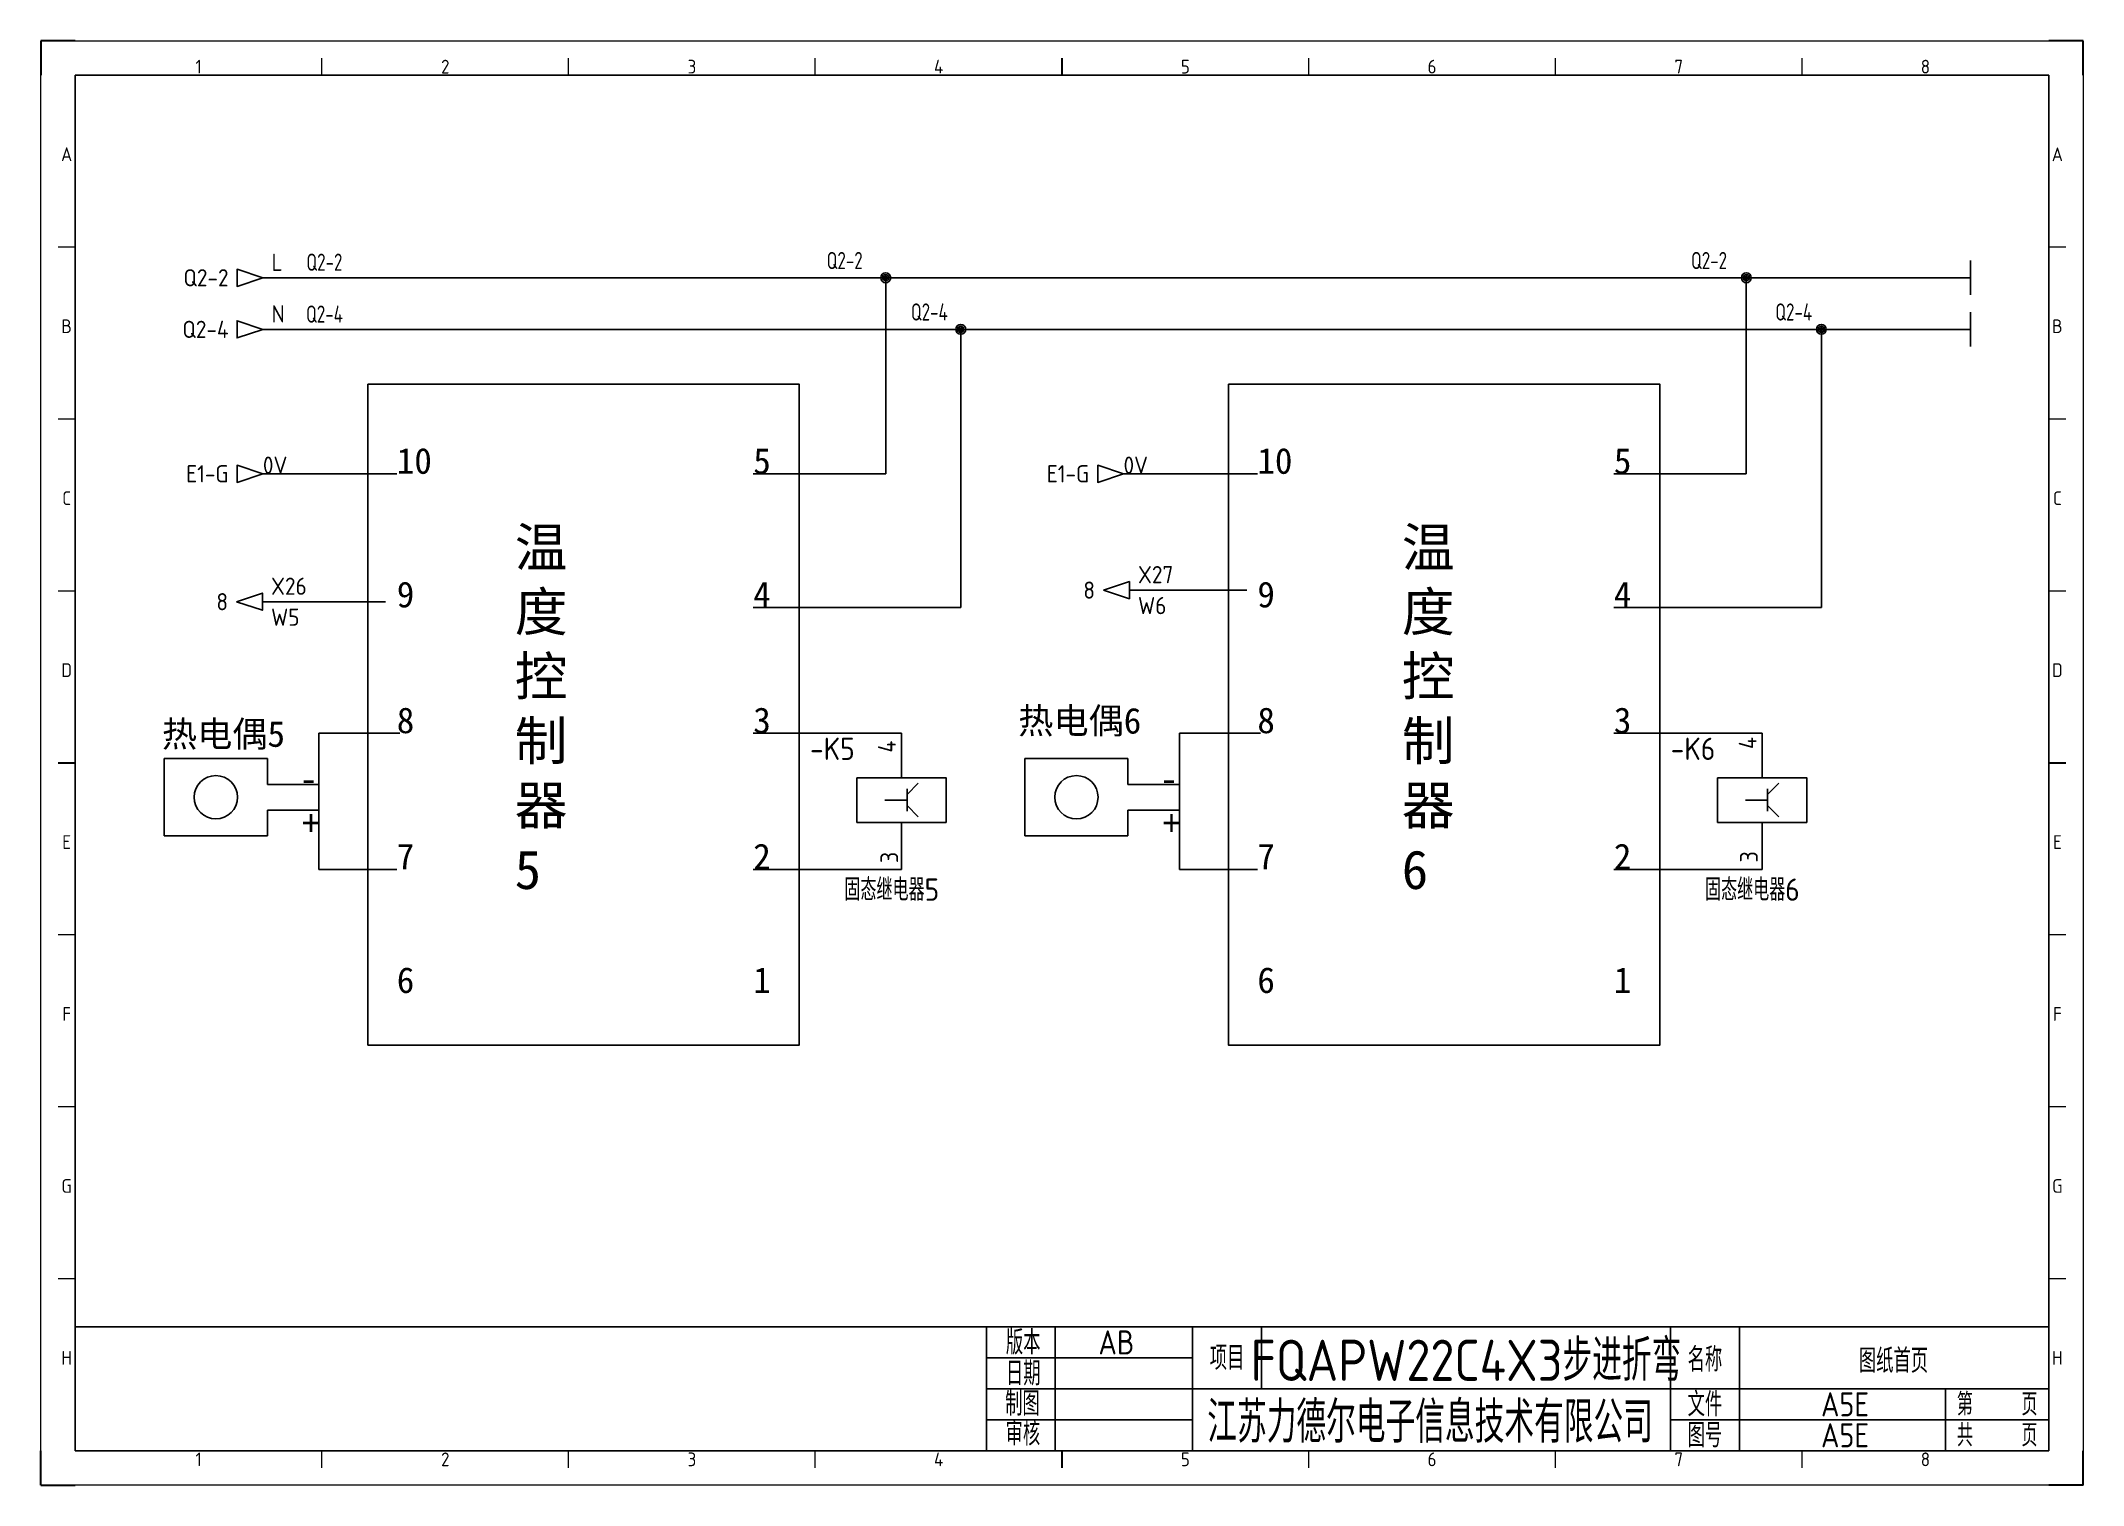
# Model space of a CAD drawing. Header units: millimetres. Extents: x -1494 to 5708, y 2764 to 5210.
# Drawn here: x 743 to 1337, y 3595 to 4015 of the extents above; entities that cross this region are included whole.
import ezdxf
from ezdxf.enums import TextEntityAlignment as Align

# ---------------------------------------------------------------- set-up
doc = ezdxf.new("R2010")
doc.units = ezdxf.units.MM
for name, color, linetype in [('AE_BOR', 1, 'Continuous'), ('DESC', 1, 'Continuous'), ('SYMS', 7, 'Continuous'), ('TAGS', 51, 'Continuous'), ('TERMS', 123, 'Continuous'), ('WIREFIXED', 130, 'Continuous'), ('WIREREF', 61, 'Continuous'), ('WIREREF_DEST', 61, 'Continuous'), ('XREF', 7, 'Continuous'), ('图框_标题栏属性', 1, 'Continuous'), ('图框_标题栏文字', 6, 'Continuous')]:
    doc.layers.add(name, color=color, linetype=linetype)
doc.styles.add('ACGBTS', font='ISOCP.SHX')
doc.styles.get("Standard").update_dxf_attribs({"font": 'arial.ttf'})
doc.styles.add('WD_IEC', font='ISOCP2.shx', dxfattribs={"height": 4, "bigfont": 'gbcbig.shx'})
doc.styles.add('工程字', font='gbenor.shx', dxfattribs={"bigfont": 'gbcbig.shx'})

msp = doc.modelspace()

# ---------------------------------------------------------------- texts
at = {"layer": 'XREF', "attachment_point": 1}
for s, width, insert, char_height in [('{\\fSimSun|b0|i0|c134|p2;\\C0;10}', 12.97, (846.43, 3896.19), 7.5), ('{\\fSimSun|b0|i0|c134|p2;\\C0;5}', 12.97, (950.11, 3896.19), 7.5), ('{\\fSimSun|b0|i0|c134|p2;\\C0;10}', 12.97, (1096.73, 3896.19), 7.5), ('{\\fSimSun|b0|i0|c134|p2;\\C0;5}', 12.97, (1200.41, 3896.19), 7.5), ('{\\fSimSun|b0|i0|c134|p2;\\C0;温度控制器\\P5}', 10, (880.74, 3872.96), 11.25), ('{\\fSimSun|b0|i0|c134|p2;\\C0;温度控制器6}', 10, (1138.74, 3872.96), 11.25), ('{\\fSimSun|b0|i0|c134|p2;\\C0;9}', 12.97, (846.43, 3857.35), 7.5), ('{\\fSimSun|b0|i0|c134|p2;\\C0;4}', 12.97, (950.11, 3857.35), 7.5), ('{\\fSimSun|b0|i0|c134|p2;\\C0;9}', 12.97, (1096.73, 3857.35), 7.5), ('{\\fSimSun|b0|i0|c134|p2;\\C0;4}', 12.97, (1200.41, 3857.35), 7.5), ('{\\fSimSun|b0|i0|c134|p2;\\C0;8}', 12.97, (846.43, 3820.75), 7.5), ('{\\fSimSun|b0|i0|c134|p2;\\C0;3}', 12.97, (950.11, 3820.75), 7.5), ('{\\fSimSun|b0|i0|c134|p2;\\C0;热电偶6}', 52.4785, (1027.18, 3820.63), 7.5), ('{\\fSimSun|b0|i0|c134|p2;\\C0;8}', 12.97, (1096.73, 3820.75), 7.5), ('{\\fSimSun|b0|i0|c134|p2;\\C0;3}', 12.97, (1200.41, 3820.75), 7.5), ('{\\fSimSun|b0|i0|c134|p2;\\C0;热电偶5}', 52.4785, (778.13, 3816.79), 7.5), ('{\\fSimSun|b0|i0|c134|p2;\\C0;-}', 12.97, (818.21, 3803.8), 7.5), ('{\\fSimSun|b0|i0|c134|p2;\\C0;-}', 12.97, (1068.51, 3803.8), 7.5), ('{\\fSimSun|b0|i0|c134|p2;\\C0;+}', 12.97, (818.91, 3790.88), 7.5), ('{\\fSimSun|b0|i0|c134|p2;\\C0;+}', 12.97, (1069.21, 3790.88), 7.5), ('{\\fSimSun|b0|i0|c134|p2;\\C0;7}', 12.97, (846.43, 3781.15), 7.5), ('{\\fSimSun|b0|i0|c134|p2;\\C0;2}', 12.97, (950.11, 3781.15), 7.5), ('{\\fSimSun|b0|i0|c134|p2;\\C0;7}', 12.97, (1096.73, 3781.15), 7.5), ('{\\fSimSun|b0|i0|c134|p2;\\C0;2}', 12.97, (1200.41, 3781.15), 7.5), ('{\\fSimSun|b0|i0|c134|p2;\\C0;6}', 12.97, (846.43, 3745.2), 7.5), ('{\\fSimSun|b0|i0|c134|p2;\\C0;1}', 12.97, (950.11, 3745.2), 7.5), ('{\\fSimSun|b0|i0|c134|p2;\\C0;6}', 12.97, (1096.73, 3745.2), 7.5), ('{\\fSimSun|b0|i0|c134|p2;\\C0;1}', 12.97, (1200.41, 3745.2), 7.5)]:
    msp.add_mtext_dynamic_manual_height_columns(s, width=width, gutter_width=8.12, heights=[160.15], dxfattribs=dict(at, insert=insert, char_height=char_height))

# ---------------------------------------------------------------- blocks, each defined once
blk = doc.blocks.new('HA1D3')
blk.add_lwpolyline([(0, 0), (-3.75, -1.25), (-3.75, 1.25)], close=True)
at = {"style": 'WD_IEC'}
for tag, p, height, flags in [('WIRENO', (1.25, 1), 2.5, 8), ('X1TERM01', (0, 0), 0.32, 1)]:
    blk.add_attdef(tag, p, '', height=height, dxfattribs=dict(at, flags=flags))
blk.add_attdef('XREF', text='', height=2.5, dxfattribs=at).set_placement((-5, 0), align=Align.MIDDLE_RIGHT)
at = {"style": 'WD_IEC', "flags": 1}
blk.add_attdef('SIGCODE', text='', height=1, dxfattribs=at).set_placement((-2.5, 1.8), align=Align.RIGHT)
at = {"style": 'WD_IEC'}
blk.add_attdef('DESC1', text='', height=2.5, dxfattribs=at).set_placement((1.25, -1), align=Align.TOP_LEFT)
blk = doc.blocks.new('WD_WNV')
at = {"linetype": 'Continuous', "style": 'WD_IEC', "width": 0.8}
blk.add_attdef('WIRENO', text='', height=2.5, dxfattribs=at).set_placement((-1.6, 0), align=Align.MIDDLE_RIGHT)
at = {"style": 'WD_IEC', "flags": 1}
for tag, p in [('W08USER', (-1, 0.375)), ('W04USER', (-1, 0.875)), ('W05USER', (-1, 0.75)), ('W09USER', (-1, 0.25)), ('W03USER', (-1, 1)), ('W06USER', (-1, 0.625)), ('W07USER', (-1, 0.5)), ('W02USER', (-1, 1.125)), ('W01USER', (-1, 1.25)), ('W10USER', (-1, 0.125))]:
    blk.add_attdef(tag, text='', height=0.08, dxfattribs=at).set_placement(p, align=Align.CENTER)
blk = doc.blocks.new('VCR1SSD')
for p, q in [((0, 2.5), (0, 7.5)), ((0.62, 0), (-1.88, 0)), ((0.62, 0.62), (1.88, 1.88)), ((0.62, 1.25), (0.62, -1.25)), ((0.62, -0.62), (1.88, -1.88)), ((0, -2.5), (0, -7.5))]:
    blk.add_line(p, q)
blk.add_lwpolyline([(-5, 2.5), (-5, -2.5), (5, -2.5), (5, 2.5)], close=True)
at = {"style": 'WD_IEC'}
for tag, p in [('INST', (-5.25, 11.5)), ('LOC', (-5.25, 8)), ('TAG1', (-5.25, 4.5)), ('DESC1', (-5.25, -6.85)), ('DESC2', (-5.25, -10.35)), ('DESC3', (-5.25, -13.85))]:
    blk.add_attdef(tag, text='', height=2.5, dxfattribs=at).set_placement(p, align=Align.RIGHT)
blk.add_attdef('TERM01', text='', height=2, rotation=90, dxfattribs=at).set_placement((-1, 7.5), align=Align.RIGHT)
at = {"style": 'WD_IEC', "flags": 1}
for tag, p, height in [('X2TERM01', (0, 7.5), 0.32), ('X4LINK', (-5, 0), 0.32), ('X1LINK', (5, 0), 0.32), ('ASSYCODE', (1, -4), 1), ('FAMILY', (1, -5.5), 1), ('CATDESC', (1, -7), 1), ('X8TERM02', (0, -7.5), 0.32)]:
    blk.add_attdef(tag, p, '', height=height, dxfattribs=at)
at = {"style": 'WD_IEC', "flags": 9}
for tag, p in [('MFG', (-6, 1)), ('CAT', (-6, -1.5))]:
    blk.add_attdef(tag, text='', height=1.5, dxfattribs=at).set_placement(p, align=Align.RIGHT)
at = {"style": 'WD_IEC'}
blk.add_attdef('TERM02', (-1, -7.5), '', height=2, rotation=90, dxfattribs=at)
at = {"lineweight": 9, "style": 'WD_IEC'}
for tag, p in [('NO', (-5.5, -16.5)), ('NC', (-5.5, -20))]:
    blk.add_attdef(tag, text='', height=2.5, dxfattribs=at).set_placement(p, align=Align.TOP_RIGHT)
for tag, p in [('XREFNO', (-4, -16.5)), ('XREFNC', (-4, -20))]:
    blk.add_attdef(tag, text='', height=2.5, dxfattribs=at).set_placement(p, align=Align.TOP_LEFT)
blk = doc.blocks.new('WDDOT')
for radius in [0.72, 0.449, 0.223]:
    blk.add_circle((0, 0), radius)
blk = doc.blocks.new('Border')
for p, q in [((584, 410), (10, 410)), ((10, 410), (10, 10)), ((584, 10), (584, 410)), ((10, 10), (584, 10))]:
    blk.add_line(p, q)
at = {"layer": 'AE_BOR', "color": 1, "lineweight": 30}
for p, q in [((10, 420), (0, 420)), ((0, 420), (0, 410)), ((594, 420), (584, 420)), ((594, 410), (594, 420)), ((297, 410), (297, 415)), ((5, 210), (10, 210)), ((584, 210), (589, 210)), ((0, 0), (0, 10)), ((297, 5), (297, 10)), ((594, 0), (594, 10)), ((0, 0), (10, 0)), ((594, 0), (584, 0))]:
    blk.add_line(p, q, dxfattribs=at)
at = {"layer": 'AE_BOR', "color": 1, "lineweight": 15}
for p, q in [((0, 420), (594, 420)), ((0, 0), (0, 420)), ((594, 420), (594, 0)), ((81.75, 410), (81.75, 415)), ((153.5, 410), (153.5, 415)), ((225.25, 410), (225.25, 415)), ((368.75, 410), (368.75, 415)), ((440.5, 410), (440.5, 415)), ((512.25, 410), (512.25, 415)), ((10, 360), (5, 360)), ((589, 360), (584, 360)), ((10, 310), (5, 310)), ((589, 310), (584, 310)), ((10, 260), (5, 260)), ((589, 260), (584, 260)), ((10, 160), (5, 160)), ((589, 160), (584, 160)), ((10, 110), (5, 110)), ((589, 110), (584, 110)), ((10, 60), (5, 60)), ((589, 60), (584, 60)), ((81.75, 5), (81.75, 10)), ((153.5, 5), (153.5, 10)), ((225.25, 5), (225.25, 10)), ((368.75, 5), (368.75, 10)), ((440.5, 5), (440.5, 10)), ((512.25, 5), (512.25, 10)), ((594, 0), (0, 0))]:
    blk.add_line(p, q, dxfattribs=at)
at = {"layer": 'AE_BOR', "color": 1, "lineweight": 15, "style": 'ACGBTS'}
for s, p in [('1', (45.875, 412.5)), ('2', (117.625, 412.5)), ('3', (189.375, 412.5)), ('4', (261.125, 412.5)), ('5', (332.875, 412.5)), ('6', (404.625, 412.5)), ('7', (476.375, 412.5)), ('8', (548.125, 412.5)), ('A', (7.5, 387)), ('A', (586.5, 387)), ('B', (7.5, 337)), ('B', (586.5, 337)), ('C', (7.5, 287)), ('C', (586.5, 287)), ('D', (7.5, 237)), ('D', (586.5, 237)), ('E', (7.5, 187)), ('E', (586.5, 187)), ('F', (7.5, 137)), ('F', (586.5, 137)), ('G', (7.5, 87)), ('G', (586.5, 87)), ('H', (7.5, 37)), ('H', (586.5, 37)), ('1', (45.875, 7.5)), ('2', (117.625, 7.5)), ('3', (189.375, 7.5)), ('4', (261.125, 7.5)), ('5', (332.875, 7.5)), ('6', (404.625, 7.5)), ('7', (476.375, 7.5)), ('8', (548.125, 7.5))]:
    blk.add_text(s, height=4, dxfattribs=at).set_placement(p, align=Align.MIDDLE)
blk = doc.blocks.new('TITLE3')
for p, q in [((-309, 0), (-309, 36)), ((-289, 0), (-289, 36)), ((-249, 0), (-249, 36)), ((-249, 0), (-249, 36)), ((-249, 0), (-249, 36)), ((-229, 36), (-229, 27)), ((-110, 0), (-110, 36)), ((-90, 0), (-90, 36)), ((-309, 27), (-249, 27)), ((-229, 27), (-229, 18)), ((-309, 18), (-248.01, 18)), ((-249, 18), (0, 18)), ((-30, 0), (-30, 18)), ((-309, 9), (-249, 9)), ((-110, 9), (0, 9)), ((-289, 4.18), (-289, 4.18)), ((-289, 4.18), (-289, 4.18))]:
    blk.add_line(p, q)
blk.add_lwpolyline([(-309, 36), (-574, 36), (-574, 0), (-309, 0)], close=True)
blk.add_lwpolyline([(-309, 0), (0, 0), (0, 36), (-309, 36)])
at = {"layer": '图框_标题栏属性', "style": '工程字'}
for tag, height, p in [('版本', 7, (-271.17, 31.5)), ('项目', 12, (-169.5, 27)), ('名称', 7, (-45.16, 26.53)), ('日期', 7, (-271.17, 22.5)), ('制图', 7, (-271.33, 13.69)), ('公司名称', 12, (-179.94, 9)), ('文件', 7, (-59.26, 13.5)), ('页数', 7, (-15, 13.5)), ('审核', 7, (-270.7, 4.72)), ('图号', 7, (-59.26, 4.5)), ('总数', 7, (-15, 4.5))]:
    blk.add_attdef(tag, text='', height=height, dxfattribs=at).set_placement(p, align=Align.MIDDLE)
at = {"layer": '图框_标题栏文字', "style": '工程字'}
for s, height, p in [('版本', 7, (-298.29, 31.5)), ('项目', 7, (-239, 27)), ('名称', 7, (-100, 26.53)), ('日期', 7, (-298.29, 22.5)), ('制图', 7, (-298.51, 13.69)), ('文件', 7, (-100, 13.5)), ('第    页', 6.5, (-15, 13.5)), ('审核', 7, (-298.37, 5.01)), ('图号', 7, (-100, 4.5)), ('共    页', 6.5, (-15, 4.5))]:
    blk.add_text(s, height=height, dxfattribs=at).set_placement(p, align=Align.MIDDLE_CENTER)
blk = doc.blocks.new('HA1S3')
blk.add_lwpolyline([(-3.75, 0), (0, 1.25), (0, -1.25)], close=True)
at = {"style": 'WD_IEC'}
for tag, p, height, flags in [('WIRENO', (1.25, 1), 2.5, 8), ('X1TERM01', (0, 0), 0.32, 1)]:
    blk.add_attdef(tag, p, '', height=height, dxfattribs=dict(at, flags=flags))
blk.add_attdef('XREF', text='', height=2.5, dxfattribs=at).set_placement((-5, 0), align=Align.MIDDLE_RIGHT)
at = {"style": 'WD_IEC', "flags": 1}
blk.add_attdef('SIGCODE', text='', height=1, dxfattribs=at).set_placement((-2.5, 1.8), align=Align.RIGHT)
at = {"style": 'WD_IEC'}
blk.add_attdef('DESC1', text='', height=2.5, dxfattribs=at).set_placement((1.25, -1), align=Align.TOP_LEFT)

# ---------------------------------------------------------------- linework, layer by layer
at = {"layer": 'XREF', "linetype": 'ByBlock'}
for p, q in [((1304.14, 3945.69), (1304.14, 3950.69)), ((988.64, 3888.69), (988.64, 3945.69)), ((1238.94, 3888.69), (1238.94, 3945.69)), ((1304.14, 3945.69), (1238.94, 3945.69)), ((1238.94, 3945.69), (1238.94, 3916.98)), ((1304.14, 3945.69), (1304.14, 3940.69)), ((1304.14, 3945.69), (1304.14, 3945.69)), ((1304.14, 3930.69), (1304.14, 3935.69)), ((1010.47, 3849.85), (1010.47, 3930.69)), ((1055.82, 3930.69), (1055.82, 3930.69)), ((1055.82, 3930.69), (1055.82, 3930.69)), ((1260.77, 3849.85), (1260.77, 3930.69)), ((1304.14, 3930.69), (1304.14, 3925.69)), ((846.43, 3888.69), (807.5, 3888.69)), ((950.11, 3888.69), (988.64, 3888.69)), ((1096.73, 3888.69), (1057.8, 3888.69)), ((1200.41, 3888.69), (1238.94, 3888.69)), ((807.36, 3851.49), (843.17, 3851.49)), ((950.11, 3849.85), (1010.47, 3849.85)), ((1059.51, 3854.86), (1093.66, 3854.86)), ((1200.41, 3849.85), (1260.77, 3849.85)), ((823.8, 3813.25), (823.8, 3798.38)), ((847.31, 3813.25), (823.8, 3813.25)), ((950.11, 3813.25), (993.24, 3813.25)), ((1074.1, 3813.25), (1074.1, 3798.38)), ((1097.61, 3813.25), (1074.1, 3813.25)), ((1200.41, 3813.25), (1243.54, 3813.25)), ((793.8, 3805.88), (778.8, 3805.88)), ((778.8, 3805.88), (778.8, 3794.63)), ((808.8, 3805.88), (793.8, 3805.88)), ((808.8, 3805.88), (808.8, 3798.38)), ((1044.1, 3805.88), (1029.1, 3805.88)), ((1029.1, 3805.88), (1029.1, 3794.63)), ((1059.1, 3805.88), (1044.1, 3805.88)), ((1059.1, 3805.88), (1059.1, 3798.38)), ((808.8, 3798.38), (823.8, 3798.38)), ((823.8, 3798.38), (823.8, 3790.88)), ((1059.1, 3798.38), (1074.1, 3798.38)), ((1074.1, 3798.38), (1074.1, 3790.88)), ((778.8, 3794.63), (778.8, 3783.38)), ((808.8, 3783.38), (808.8, 3790.88)), ((808.8, 3790.88), (823.8, 3790.88)), ((823.8, 3773.65), (823.8, 3790.88)), ((1029.1, 3794.63), (1029.1, 3783.38)), ((1059.1, 3783.38), (1059.1, 3790.88)), ((1059.1, 3790.88), (1074.1, 3790.88)), ((1074.1, 3773.65), (1074.1, 3790.88)), ((778.8, 3783.38), (808.8, 3783.38)), ((1029.1, 3783.38), (1059.1, 3783.38)), ((846.43, 3773.65), (823.8, 3773.65)), ((950.11, 3773.65), (993.24, 3773.65)), ((993.24, 3773.65), (993.24, 3774.37)), ((1096.73, 3773.65), (1074.1, 3773.65)), ((1200.41, 3773.65), (1243.54, 3773.65)), ((1243.54, 3773.65), (1243.54, 3774.37))]:
    msp.add_line(p, q, dxfattribs=at)
at = {"layer": 'XREF'}
for p, q in [((807.5, 3945.69), (1304.14, 3945.69)), ((807.5, 3930.69), (1304.14, 3930.69))]:
    msp.add_line(p, q, dxfattribs=at)
at = {"layer": 'XREF', "linetype": 'ByBlock'}
for points in [[(838.02, 3914.72), (963.5, 3914.72), (963.5, 3722.57), (838.02, 3722.57)], [(1088.32, 3914.72), (1213.8, 3914.72), (1213.8, 3722.57), (1088.32, 3722.57)]]:
    msp.add_lwpolyline(points, close=True, dxfattribs=at)
for centre in [(793.8, 3794.63), (1044.1, 3794.63)]:
    msp.add_circle(centre, 6.3, dxfattribs=at)

# ---------------------------------------------------------------- block references
at = {"layer": 'SYMS', "linetype": 'ByBlock'}
ref = msp.add_blockref('HA1S3', (1059.51, 3854.86), dxfattribs=dict(at, xscale=2, yscale=2, zscale=2))
ref.add_attrib('XREF', '8', dxfattribs={"layer": 'XREF', "height": 5, "style": 'WD_IEC'}).set_placement((1049.51, 3854.86), align=Align.MIDDLE_RIGHT)
ref.add_attrib('DESC1', 'W6', dxfattribs={"layer": 'DESC', "height": 5, "style": 'WD_IEC'}).set_placement((1062.01, 3852.86), align=Align.TOP_LEFT)
ref.add_attrib('WIRENO', 'X27', (1062.01, 3856.86), dxfattribs={"layer": 'WIREREF', "height": 5, "style": 'WD_IEC', "flags": 8})
ref = msp.add_blockref('HA1S3', (807.36, 3851.49), dxfattribs=dict(at, xscale=2, yscale=2, zscale=2))
ref.add_attrib('XREF', '8', dxfattribs={"layer": 'XREF', "height": 5, "style": 'WD_IEC'}).set_placement((797.36, 3851.49), align=Align.MIDDLE_RIGHT)
ref.add_attrib('DESC1', 'W5', dxfattribs={"layer": 'DESC', "height": 5, "style": 'WD_IEC'}).set_placement((809.86, 3849.49), align=Align.TOP_LEFT)
ref.add_attrib('WIRENO', 'X26', (809.86, 3853.49), dxfattribs={"layer": 'WIREREF', "height": 5, "style": 'WD_IEC', "flags": 8})
at = {"layer": 'XREF'}
msp.add_blockref('Border', (742.91, 3594.59), dxfattribs=at)
ref = msp.add_blockref('HA1D3', (807.5, 3945.69), dxfattribs=dict(at, xscale=2, yscale=2, zscale=2))
ref.add_attrib('XREF', 'Q2-2', dxfattribs={"height": 5, "style": 'WD_IEC'}).set_placement((797.5, 3945.69), align=Align.MIDDLE_RIGHT)
ref.add_attrib('WIRENO', 'L', (810, 3947.69), dxfattribs={"layer": 'WIREREF_DEST', "height": 5, "style": 'WD_IEC', "flags": 8})
ref = msp.add_blockref('WD_WNV', (855.11, 3971.8), dxfattribs=dict(at, xscale=2, yscale=2, zscale=2))
ref.add_attrib('WIRENOF', 'Q2-2', dxfattribs={"layer": 'WIREFIXED', "linetype": 'Continuous', "height": 5, "style": 'WD_IEC', "width": 0.8}).set_placement((830.62, 3950.22), align=Align.MIDDLE_RIGHT)
ref = msp.add_blockref('WD_WNV', (956.98, 3992.11), dxfattribs=dict(at, xscale=2, yscale=2, zscale=2))
ref.add_attrib('WIRENOF', 'Q2-2', dxfattribs={"layer": 'WIREFIXED', "linetype": 'Continuous', "height": 5, "style": 'WD_IEC', "width": 0.8}).set_placement((981.94, 3950.7), align=Align.MIDDLE_RIGHT)
ref = msp.add_blockref('WD_WNV', (1208.38, 3992.11), dxfattribs=dict(at, xscale=2, yscale=2, zscale=2))
ref.add_attrib('WIRENOF', 'Q2-2', dxfattribs={"layer": 'WIREFIXED', "linetype": 'Continuous', "height": 5, "style": 'WD_IEC', "width": 0.8}).set_placement((1233.34, 3950.7), align=Align.MIDDLE_RIGHT)
at = {"layer": 'XREF', "linetype": 'ByBlock', "xscale": 2, "yscale": 2, "zscale": 2}
for p in [(988.64, 3945.69), (1238.94, 3945.69), (1010.47, 3930.69), (1260.77, 3930.69)]:
    msp.add_blockref('WDDOT', p, dxfattribs=at)
at = {"layer": 'XREF'}
ref = msp.add_blockref('WD_WNV', (968.23, 3976.6), dxfattribs=dict(at, xscale=2, yscale=2, zscale=2))
ref.add_attrib('WIRENOF', 'Q2-4', dxfattribs={"layer": 'WIREFIXED', "linetype": 'Continuous', "height": 5, "style": 'WD_IEC', "width": 0.8}).set_placement((1006.69, 3935.74), align=Align.MIDDLE_RIGHT)
ref = msp.add_blockref('WD_WNV', (1219.63, 3976.6), dxfattribs=dict(at, xscale=2, yscale=2, zscale=2))
ref.add_attrib('WIRENOF', 'Q2-4', dxfattribs={"layer": 'WIREFIXED', "linetype": 'Continuous', "height": 5, "style": 'WD_IEC', "width": 0.8}).set_placement((1258.09, 3935.74), align=Align.MIDDLE_RIGHT)
ref = msp.add_blockref('HA1D3', (807.5, 3930.69), dxfattribs=dict(at, xscale=2, yscale=2, zscale=2))
ref.add_attrib('XREF', 'Q2-4', dxfattribs={"height": 5, "style": 'WD_IEC'}).set_placement((797.5, 3930.69), align=Align.MIDDLE_RIGHT)
ref.add_attrib('WIRENO', 'N', (810, 3932.69), dxfattribs={"layer": 'WIREREF_DEST', "height": 5, "style": 'WD_IEC', "flags": 8})
ref = msp.add_blockref('WD_WNV', (866.36, 3956.29), dxfattribs=dict(at, xscale=2, yscale=2, zscale=2))
ref.add_attrib('WIRENOF', 'Q2-4', dxfattribs={"layer": 'WIREFIXED', "linetype": 'Continuous', "height": 5, "style": 'WD_IEC', "width": 0.8}).set_placement((830.78, 3935.13), align=Align.MIDDLE_RIGHT)
ref = msp.add_blockref('HA1D3', (807.5, 3888.69), dxfattribs=dict(at, xscale=2, yscale=2, zscale=2))
ref.add_attrib('XREF', 'E1-G', dxfattribs={"height": 5, "style": 'WD_IEC'}).set_placement((797.5, 3888.69), align=Align.MIDDLE_RIGHT)
ref.add_attrib('WIRENO', '0V', (807.5, 3888.69), dxfattribs={"layer": 'WIREREF_DEST', "height": 5, "style": 'WD_IEC', "flags": 8})
ref = msp.add_blockref('HA1D3', (1057.8, 3888.69), dxfattribs=dict(at, xscale=2, yscale=2, zscale=2))
ref.add_attrib('XREF', 'E1-G', dxfattribs={"height": 5, "style": 'WD_IEC'}).set_placement((1047.8, 3888.69), align=Align.MIDDLE_RIGHT)
ref.add_attrib('WIRENO', '0V', (1057.8, 3888.69), dxfattribs={"layer": 'WIREREF_DEST', "height": 5, "style": 'WD_IEC', "flags": 8})
at = {"layer": 'XREF', "linetype": 'ByBlock'}
ref = msp.add_blockref('VCR1SSD', (993.24, 3793.81), dxfattribs=dict(at, xscale=2.592000000000001, yscale=2.592000000000001, zscale=2.592000000000001))
ref.add_attrib('TERM02', '3', (992.27, 3775.47), dxfattribs={"layer": 'TERMS', "height": 5.18, "rotation": 90, "style": 'WD_IEC'})
ref.add_attrib('TERM01', '4', dxfattribs={"layer": 'TERMS', "height": 5.18, "rotation": 90, "style": 'WD_IEC'}).set_placement((991.58, 3811.11), align=Align.RIGHT)
ref.add_attrib('DESC1', '固态继电器5', dxfattribs={"layer": 'DESC', "height": 6.48, "style": 'WD_IEC'}).set_placement((1004.18, 3764.53), align=Align.RIGHT)
ref.add_attrib('TAG1', '-K5', dxfattribs={"layer": 'TAGS', "height": 6.48, "style": 'WD_IEC'}).set_placement((979.63, 3805.47), align=Align.RIGHT)
ref = msp.add_blockref('VCR1SSD', (1243.54, 3793.81), dxfattribs=dict(at, xscale=2.592000000000001, yscale=2.592000000000001, zscale=2.592000000000001))
ref.add_attrib('TERM02', '3', (1242.28, 3775.66), dxfattribs={"layer": 'TERMS', "height": 5.18, "rotation": 90, "style": 'WD_IEC'})
ref.add_attrib('TERM01', '4', dxfattribs={"layer": 'TERMS', "height": 5.18, "rotation": 90, "style": 'WD_IEC'}).set_placement((1241.93, 3812.14), align=Align.RIGHT)
ref.add_attrib('DESC1', '固态继电器6', dxfattribs={"layer": 'DESC', "height": 6.48, "style": 'WD_IEC'}).set_placement((1254.48, 3764.53), align=Align.RIGHT)
ref.add_attrib('TAG1', '-K6', dxfattribs={"layer": 'TAGS', "height": 6.48, "style": 'WD_IEC'}).set_placement((1229.93, 3805.47), align=Align.RIGHT)
at = {"layer": 'XREF'}
msp.add_blockref('TITLE3', (1326.91, 3604.59), dxfattribs=at).add_auto_attribs({'文件': 'A5E', '图号': 'A5E', '名称': '图纸首页', '公司名称': '江苏力德尔电子信息技术有限公司', '项目': 'FQAPW22C4X3步进折弯', '版本': 'AB'})

msp.set_redraw_order([(e.dxf.handle, doc.entitydb.next_handle()) for e in msp.query("TEXT MTEXT ATTDEF DIMENSION ARC_DIMENSION")])  # texts and dimensions are drawn at this point

doc.saveas('drawing.dxf')
